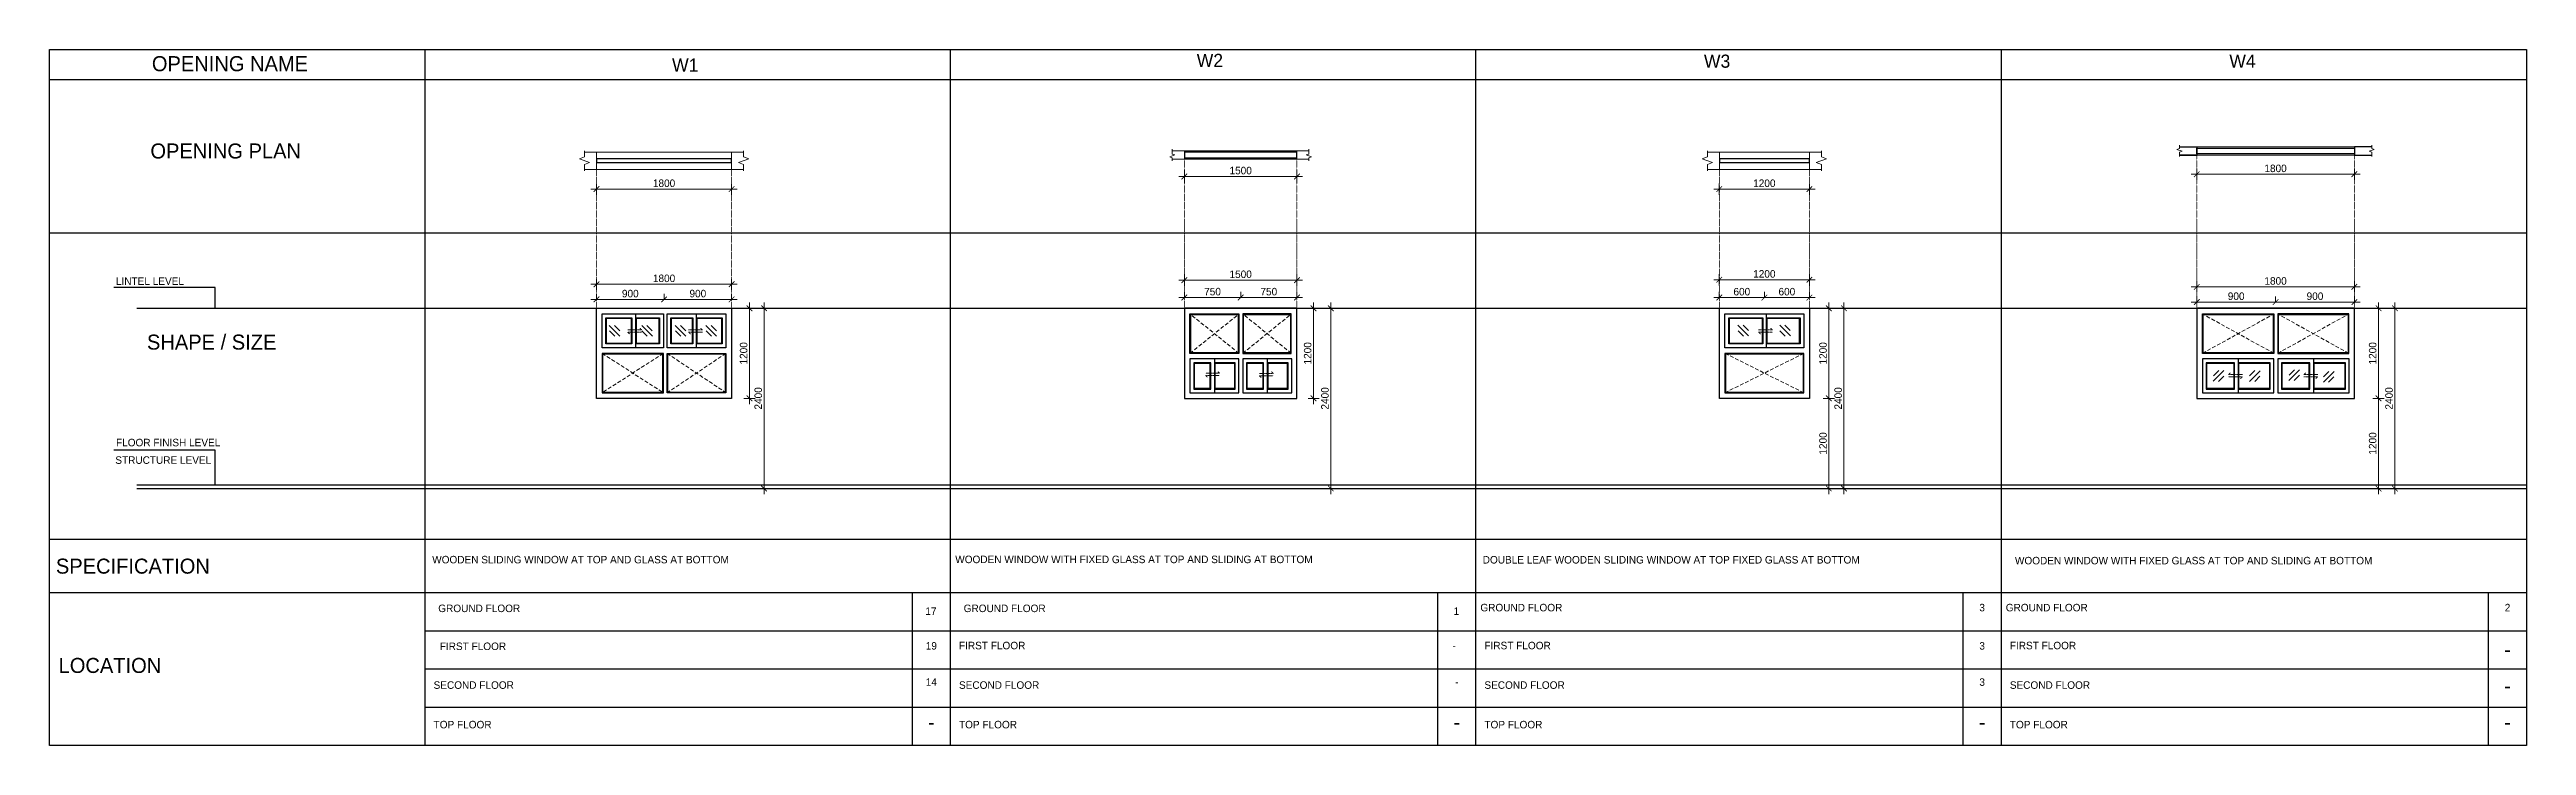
# Model space of a CAD drawing. Header units: inches. Extents: x -3071 to 2014935, y -37057 to 549694.
# Drawn here: x 1445764 to 1478764, y 491784 to 501048 of the extents above; entities that cross this region are included whole.
import ezdxf

# ---------------------------------------------------------------- set-up
doc = ezdxf.new("R2010")
doc.units = ezdxf.units.IN
doc.header["$MEASUREMENT"] = 0
for name, pattern in [('DOT', [0.25, 0, -0.25]), ('HIDDEN2', [0.1875, 0.125, -0.0625]), ('TRAZOS1', [0.15, 0.1, -0.05])]:
    doc.linetypes.add(name, pattern=pattern)
for name, color, linetype, lineweight in [('001-Archi- Break Line', 25, 'Continuous', 13), ('001-Archi- door window elevation', 92, 'Continuous', 25), ('001-Archi- Loose Furniture', 13, 'Continuous', 0), ('001-Archi- Opening', 90, 'Continuous', 25), ('001-Archi-Dimension', 200, 'Continuous', 18), ('001-Archi-Elev 3', 212, 'Continuous', 30), ('001-Archi-Elev 4', 246, 'Continuous', 25), ('001-Archi-hatch', 9, 'Continuous', 0), ('001-Archi-sill', 22, 'Continuous', 15), ('001-Archi-Text', 180, 'Continuous', 18), ('002-Archi- Opening', 90, 'Continuous', 25)]:
    doc.layers.add(name, color=color, linetype=linetype, lineweight=lineweight)
doc.styles.add('Archi 100', font='GOTHIC.TTF', dxfattribs={"height": 200})
doc.styles.add('Archi 50', font='GOTHIC.TTF', dxfattribs={"height": 100})
doc.styles.get("Standard").update_dxf_attribs({"font": 'GOTHIC.TTF'})
doc.dimstyles.new('Archi 100', dxfattribs={"dimtxt": 200, "dimasz": 150, "dimexe": 150, "dimexo": 300, "dimgap": 50, "dimtad": 1, "dimdec": 0, "dimrnd": 5, "dimzin": 0, "dimdsep": 46, "dimtxsty": 'Archi 100', "dimblk": 'ARCHTICK', "dimcen": 0.09, "dimdle": 150, "dimclrd": 256, "dimclre": 256, "dimclrt": 256, "dimadec": 0, "dimazin": 0, "dimtfac": 1, "dimtdec": 0, "dimtix": 1, "dimtofl": 0, "dimtmove": 0, "dimatfit": 3, "dimfxl": 150, "dimfxlon": 1, "dimtolj": 1, "dimtzin": 0, "dimlwd": -1, "dimlwe": -1, "dimarcsym": 0})
doc.dimstyles.new('Archi 50', dxfattribs={"dimscale": 0.5, "dimtxt": 100, "dimasz": 150, "dimexe": 150, "dimexo": 300, "dimgap": 50, "dimtad": 1, "dimdec": 0, "dimzin": 0, "dimdsep": 46, "dimtxsty": 'Archi 50', "dimblk": 'ARCHTICK', "dimcen": 0.09, "dimdle": 150, "dimclrd": 256, "dimclre": 256, "dimclrt": 256, "dimadec": 0, "dimazin": 0, "dimtfac": 1, "dimtdec": 0, "dimtix": 1, "dimtofl": 0, "dimtmove": 0, "dimatfit": 0, "dimfxl": 150, "dimfxlon": 1, "dimtolj": 1, "dimtzin": 0, "dimlwd": -1, "dimlwe": -1, "dimarcsym": 0})

msp = doc.modelspace()

# ---------------------------------------------------------------- texts
at = {"layer": '001-Archi-Text', "attachment_point": 1}
for s, width, insert, char_height, style in [('\\pxqc;OPENING NAME', 2228.7844, (1447052.8, 500960.46), 200, 'Archi 100'), ('\\pxqc;W2', 795.4141, (1460825.28, 500991.33), 175, 'Archi 100'), ('\\pxqc;W3', 795.4141, (1467582.79, 500981.41), 175, 'Archi 100'), ('\\pxqc;W4', 795.4141, (1474582.79, 500981.41), 175, 'Archi 100'), ('\\pxqc;W1', 795.4141, (1453835.47, 500929.45), 175, 'Archi 100'), ('OPENING PLAN', 4127.1334, (1447107.58, 499798.02), 200, 'Archi 100'), ('LINTEL LEVEL', 3098.08, (1446648.02, 498014.73), 100, 'Archi 50'), ('\\pxqc;SHAPE / SIZE', 1657.1414, (1447095.11, 497253.39), 200, 'Archi 100'), ('FLOOR FINISH LEVEL', 3098.08, (1446649.25, 495866.24), 100, 'Archi 50'), ('STRUCTURE LEVEL', 2326.8031, (1446639.98, 495632.76), 100, 'Archi 50'), ('SPECIFICATION', 2040.8582, (1445848.32, 494270.64), 200, 'Archi 100'), ('WOODEN SLIDING WINDOW AT TOP AND GLASS AT BOTTOM ', 6910.6977, (1450861.82, 494307.41), 100, 'Archi 100'), ('\\pxql,t12;WOODEN WINDOW WITH FIXED GLASS AT TOP AND SLIDING AT BOTTOM', 6910.6977, (1457830.31, 494310.4), 100, 'Archi 100'), ('\\pxql,t12;DOUBLE LEAF WOODEN SLIDING WINDOW AT TOP FIXED GLASS AT BOTTOM ', 6910.6977, (1464857.9, 494305.45), 100, 'Archi 100'), ('\\pxql,t12;WOODEN WINDOW WITH FIXED GLASS AT TOP AND SLIDING AT BOTTOM', 6910.6977, (1471948.79, 494294.16), 100, 'Archi 100'), ('GROUND FLOOR', 2902.3558, (1450942.47, 493658.59), 100, 'Archi 100'), ('\\pxqc;17', 388.6958, (1457312.47, 493620.9), 100, 'Archi 100'), ('GROUND FLOOR', 2902.3558, (1457942.47, 493658.59), 100, 'Archi 100'), ('\\pxqc;1', 388.6958, (1464312.47, 493620.9), 100, 'Archi 100'), ('GROUND FLOOR', 2902.3558, (1464826.43, 493668.61), 100, 'Archi 100'), ('\\pxqc;3', 388.6958, (1471317.23, 493668.61), 100, 'Archi 100'), ('GROUND FLOOR', 2902.3558, (1471826.43, 493668.61), 100, 'Archi 100'), ('\\pxqc;2', 388.6958, (1478317.23, 493668.61), 100, 'Archi 100'), ('FIRST FLOOR', 1652.6819, (1450962.69, 493153.49), 100, 'Archi 100'), ('\\pxqc;19', 388.6958, (1457317.23, 493159.41), 100, 'Archi 100'), ('FIRST FLOOR', 1652.6819, (1457880.4, 493163.52), 100, 'Archi 100'), ('-', 388.6958, (1464454.32, 493159.41), 100, 'Archi 100'), ('FIRST FLOOR', 1652.6819, (1464880.4, 493163.52), 100, 'Archi 100'), ('\\pxqc;3', 388.6958, (1471317.23, 493159.41), 100, 'Archi 100'), ('FIRST FLOOR', 1652.6819, (1471880.4, 493163.52), 100, 'Archi 100'), ('\\pxqc;-', 388.6958, (1478317.23, 493159.41), 200, 'Archi 100'), ('LOCATION', 2040.8582, (1445884.58, 492948.45), 200, 'Archi 100'), ('SECOND FLOOR', 1652.6819, (1450880.4, 492637.2), 100, 'Archi 100'), ('\\pxqc;14', 388.6958, (1457317.23, 492677.23), 100, 'Archi 100'), ('SECOND FLOOR', 1652.6819, (1457880.4, 492637.2), 100, 'Archi 100'), ('\\pxqc;-', 388.6958, (1464317.23, 492677.23), 100, 'Archi 100'), ('SECOND FLOOR', 1652.6819, (1464880.4, 492637.2), 100, 'Archi 100'), ('\\pxqc;3', 388.6958, (1471317.23, 492677.23), 100, 'Archi 100'), ('SECOND FLOOR', 1652.6819, (1471880.4, 492637.2), 100, 'Archi 100'), ('\\pxqc;-', 388.6958, (1478317.23, 492677.23), 200, 'Archi 100'), ('TOP FLOOR', 1652.6819, (1450880.4, 492110.89), 100, 'Archi 100'), ('\\pxqc;-', 388.6958, (1457317.23, 492195.05), 200, 'Archi 100'), ('TOP FLOOR', 1652.6819, (1457880.4, 492110.89), 100, 'Archi 100'), ('\\pxqc;-', 388.6958, (1464317.23, 492195.05), 200, 'Archi 100'), ('TOP FLOOR', 1652.6819, (1464880.4, 492110.89), 100, 'Archi 100'), ('\\pxqc;-', 388.6958, (1471317.23, 492195.05), 200, 'Archi 100'), ('TOP FLOOR', 1652.6819, (1471880.4, 492110.89), 100, 'Archi 100'), ('\\pxqc;-', 388.6958, (1478317.23, 492195.05), 200, 'Archi 100')]:
    msp.add_mtext_dynamic_manual_height_columns(s, width=width, gutter_width=12.5, heights=[0], dxfattribs=dict(at, insert=insert, char_height=char_height, style=style))

# ---------------------------------------------------------------- blocks, each defined once
blk = doc.blocks.new('_ArchTick')
at = {"color": 0, "linetype": 'ByBlock', "const_width": 0.15}
blk.add_lwpolyline([(-0.5, -0.5), (0.5, 0.5)], dxfattribs=at)
blk = doc.blocks.new('*D1593')
at = {"layer": '001-Archi-Dimension', "transparency": 16777216}
for p, q in [((1452976, 499191), (1454926, 499191)), ((1453051, 499266), (1453051, 499116)), ((1454851, 499266), (1454851, 499116))]:
    blk.add_line(p, q, dxfattribs=at)
at = {"layer": 'Defpoints', "color": 0, "transparency": 16777216}
for p in [(1453051, 499453), (1454851, 499453), (1454851, 499191)]:
    blk.add_point(p, dxfattribs=at)
at = {"layer": '001-Archi-Dimension', "transparency": 16777216, "xscale": 75, "yscale": 75, "zscale": 75, "rotation": 180}
blk.add_blockref('_ArchTick', (1453051, 499191), dxfattribs=at)
at = {"layer": '001-Archi-Dimension', "transparency": 16777216, "xscale": 75, "yscale": 75, "zscale": 75}
blk.add_blockref('_ArchTick', (1454851, 499191), dxfattribs=at)
at = {"layer": '001-Archi-Dimension', "transparency": 16777216, "insert": (1453951, 499268), "char_height": 100, "attachment_point": 5, "style": 'Archi 50'}
blk.add_mtext('\\A1;1800', dxfattribs=at)
blk = doc.blocks.new('*D1594')
at = {"layer": '001-Archi-Dimension', "transparency": 16777216}
for p, q in [((1455089, 497679), (1455089, 496329)), ((1455014, 497604), (1455164, 497604)), ((1455014, 496404), (1455164, 496404))]:
    blk.add_line(p, q, dxfattribs=at)
at = {"layer": 'Defpoints', "color": 0, "transparency": 16777216}
for p in [(1454851, 497604), (1454851, 496404), (1455089, 496404)]:
    blk.add_point(p, dxfattribs=at)
at = {"layer": '001-Archi-Dimension', "transparency": 16777216, "xscale": 75, "yscale": 75, "zscale": 75}
for p, rotation in [((1455089, 497604), 90), ((1455089, 496404), 270)]:
    blk.add_blockref('_ArchTick', p, dxfattribs=dict(at, rotation=rotation))
at = {"layer": '001-Archi-Dimension', "transparency": 16777216, "insert": (1455011, 497004), "char_height": 100, "attachment_point": 5, "rotation": 90, "style": 'Archi 50'}
blk.add_mtext('\\A1;1200', dxfattribs=at)
blk = doc.blocks.new('*D1554')
at = {"layer": '001-Archi-Dimension', "transparency": 16777216}
for p, q in [((1455283, 497679), (1455283, 495129)), ((1455208, 497604), (1455358, 497604)), ((1455208, 495204), (1455358, 495204))]:
    blk.add_line(p, q, dxfattribs=at)
at = {"layer": 'Defpoints', "color": 0, "transparency": 16777216}
for p in [(1454851, 497604), (1454851, 495204), (1455283, 495204)]:
    blk.add_point(p, dxfattribs=at)
at = {"layer": '001-Archi-Dimension', "transparency": 16777216, "xscale": 75, "yscale": 75, "zscale": 75}
for p, rotation in [((1455283, 497604), 90), ((1455283, 495204), 270)]:
    blk.add_blockref('_ArchTick', p, dxfattribs=dict(at, rotation=rotation))
at = {"layer": '001-Archi-Dimension', "transparency": 16777216, "insert": (1455206, 496404), "char_height": 100, "attachment_point": 5, "rotation": 90, "style": 'Archi 50'}
blk.add_mtext('\\A1;2400', dxfattribs=at)
blk = doc.blocks.new('*D1595')
at = {"layer": '001-Archi-Dimension', "transparency": 16777216}
for p, q in [((1452976, 497722), (1454026, 497722)), ((1453051, 497722), (1453051, 497797)), ((1453951, 497722), (1453951, 497797))]:
    blk.add_line(p, q, dxfattribs=at)
at = {"layer": 'Defpoints', "color": 0, "transparency": 16777216}
for p in [(1453951, 497722), (1453051, 497604), (1453951, 497604)]:
    blk.add_point(p, dxfattribs=at)
at = {"layer": '001-Archi-Dimension', "transparency": 16777216, "xscale": 75, "yscale": 75, "zscale": 75, "rotation": 180}
blk.add_blockref('_ArchTick', (1453051, 497722), dxfattribs=at)
at = {"layer": '001-Archi-Dimension', "transparency": 16777216, "xscale": 75, "yscale": 75, "zscale": 75}
blk.add_blockref('_ArchTick', (1453951, 497722), dxfattribs=at)
at = {"layer": '001-Archi-Dimension', "transparency": 16777216, "insert": (1453501, 497799), "char_height": 100, "attachment_point": 5, "style": 'Archi 50'}
blk.add_mtext('\\A1;900', dxfattribs=at)
blk = doc.blocks.new('*D1596')
at = {"layer": '001-Archi-Dimension', "transparency": 16777216}
for p, q in [((1453876, 497722), (1454926, 497722)), ((1453951, 497722), (1453951, 497797)), ((1454851, 497722), (1454851, 497797))]:
    blk.add_line(p, q, dxfattribs=at)
at = {"layer": 'Defpoints', "color": 0, "transparency": 16777216}
for p in [(1454851, 497722), (1453951, 497604), (1454851, 497604)]:
    blk.add_point(p, dxfattribs=at)
at = {"layer": '001-Archi-Dimension', "transparency": 16777216, "xscale": 75, "yscale": 75, "zscale": 75, "rotation": 180}
blk.add_blockref('_ArchTick', (1453951, 497722), dxfattribs=at)
at = {"layer": '001-Archi-Dimension', "transparency": 16777216, "xscale": 75, "yscale": 75, "zscale": 75}
blk.add_blockref('_ArchTick', (1454851, 497722), dxfattribs=at)
at = {"layer": '001-Archi-Dimension', "transparency": 16777216, "insert": (1454401, 497799), "char_height": 100, "attachment_point": 5, "style": 'Archi 50'}
blk.add_mtext('\\A1;900', dxfattribs=at)
blk = doc.blocks.new('*D1555')
at = {"layer": '001-Archi-Dimension', "transparency": 16777216}
for p, q in [((1453051, 497849), (1453051, 497999)), ((1454851, 497849), (1454851, 497999)), ((1452976, 497924), (1454926, 497924))]:
    blk.add_line(p, q, dxfattribs=at)
at = {"layer": 'Defpoints', "color": 0, "transparency": 16777216}
for p in [(1454851, 497924), (1453051, 497604), (1454851, 497604)]:
    blk.add_point(p, dxfattribs=at)
at = {"layer": '001-Archi-Dimension', "transparency": 16777216, "xscale": 75, "yscale": 75, "zscale": 75, "rotation": 180}
blk.add_blockref('_ArchTick', (1453051, 497924), dxfattribs=at)
at = {"layer": '001-Archi-Dimension', "transparency": 16777216, "xscale": 75, "yscale": 75, "zscale": 75}
blk.add_blockref('_ArchTick', (1454851, 497924), dxfattribs=at)
at = {"layer": '001-Archi-Dimension', "transparency": 16777216, "insert": (1453951, 498002), "char_height": 100, "attachment_point": 5, "style": 'Archi 50'}
blk.add_mtext('\\A1;1800', dxfattribs=at)
blk = doc.blocks.new('*D1597')
at = {"layer": '001-Archi-Dimension', "transparency": 16777216}
for p, q in [((1467935, 499191), (1469285, 499191)), ((1468010, 499266), (1468010, 499116)), ((1469210, 499266), (1469210, 499116))]:
    blk.add_line(p, q, dxfattribs=at)
at = {"layer": 'Defpoints', "color": 0, "transparency": 16777216}
for p in [(1468010, 499453), (1469210, 499453), (1469210, 499191)]:
    blk.add_point(p, dxfattribs=at)
at = {"layer": '001-Archi-Dimension', "transparency": 16777216, "xscale": 75, "yscale": 75, "zscale": 75, "rotation": 180}
blk.add_blockref('_ArchTick', (1468010, 499191), dxfattribs=at)
at = {"layer": '001-Archi-Dimension', "transparency": 16777216, "xscale": 75, "yscale": 75, "zscale": 75}
blk.add_blockref('_ArchTick', (1469210, 499191), dxfattribs=at)
at = {"layer": '001-Archi-Dimension', "transparency": 16777216, "insert": (1468610, 499268), "char_height": 100, "attachment_point": 5, "style": 'Archi 50'}
blk.add_mtext('\\A1;1200', dxfattribs=at)
blk = doc.blocks.new('*D1556')
at = {"layer": '001-Archi-Dimension', "transparency": 16777216}
for p, q in [((1469469, 496479), (1469469, 495129)), ((1469469, 496404), (1469544, 496404)), ((1469469, 495204), (1469544, 495204))]:
    blk.add_line(p, q, dxfattribs=at)
at = {"layer": 'Defpoints', "color": 0, "transparency": 16777216}
for p in [(1469469, 496404), (1469432, 495204), (1469469, 495204)]:
    blk.add_point(p, dxfattribs=at)
at = {"layer": '001-Archi-Dimension', "transparency": 16777216, "xscale": 75, "yscale": 75, "zscale": 75}
for p, rotation in [((1469469, 496404), 90), ((1469469, 495204), 270)]:
    blk.add_blockref('_ArchTick', p, dxfattribs=dict(at, rotation=rotation))
at = {"layer": '001-Archi-Dimension', "transparency": 16777216, "insert": (1469392, 495804), "char_height": 100, "attachment_point": 5, "rotation": 90, "style": 'Archi 50'}
blk.add_mtext('\\A1;1200', dxfattribs=at)
blk = doc.blocks.new('*D1598')
at = {"layer": '001-Archi-Dimension', "transparency": 16777216}
for p, q in [((1469469, 496329), (1469469, 497679)), ((1469394, 497604), (1469544, 497604)), ((1469394, 496404), (1469544, 496404))]:
    blk.add_line(p, q, dxfattribs=at)
at = {"layer": 'Defpoints', "color": 0, "transparency": 16777216}
for p in [(1469210, 497604), (1469469, 497604), (1469210, 496404)]:
    blk.add_point(p, dxfattribs=at)
at = {"layer": '001-Archi-Dimension', "transparency": 16777216, "xscale": 75, "yscale": 75, "zscale": 75}
for p, rotation in [((1469469, 497604), 90), ((1469469, 496404), 270)]:
    blk.add_blockref('_ArchTick', p, dxfattribs=dict(at, rotation=rotation))
at = {"layer": '001-Archi-Dimension', "transparency": 16777216, "insert": (1469392, 497004), "char_height": 100, "attachment_point": 5, "rotation": 90, "style": 'Archi 50'}
blk.add_mtext('\\A1;1200', dxfattribs=at)
blk = doc.blocks.new('*D1599')
at = {"layer": '001-Archi-Dimension', "transparency": 16777216}
for p, q in [((1467935, 497746), (1468685, 497746)), ((1468010, 497746), (1468010, 497821)), ((1468610, 497746), (1468610, 497821))]:
    blk.add_line(p, q, dxfattribs=at)
at = {"layer": 'Defpoints', "color": 0, "transparency": 16777216}
for p in [(1468610, 497746), (1468010, 497604), (1468610, 497604)]:
    blk.add_point(p, dxfattribs=at)
at = {"layer": '001-Archi-Dimension', "transparency": 16777216, "xscale": 75, "yscale": 75, "zscale": 75, "rotation": 180}
blk.add_blockref('_ArchTick', (1468010, 497746), dxfattribs=at)
at = {"layer": '001-Archi-Dimension', "transparency": 16777216, "xscale": 75, "yscale": 75, "zscale": 75}
blk.add_blockref('_ArchTick', (1468610, 497746), dxfattribs=at)
at = {"layer": '001-Archi-Dimension', "transparency": 16777216, "insert": (1468310, 497824), "char_height": 100, "attachment_point": 5, "style": 'Archi 50'}
blk.add_mtext('\\A1;600', dxfattribs=at)
blk = doc.blocks.new('*D1600')
at = {"layer": '001-Archi-Dimension', "transparency": 16777216}
for p, q in [((1468535, 497746), (1469285, 497746)), ((1468610, 497746), (1468610, 497821)), ((1469210, 497746), (1469210, 497821))]:
    blk.add_line(p, q, dxfattribs=at)
at = {"layer": 'Defpoints', "color": 0, "transparency": 16777216}
for p in [(1469210, 497746), (1468610, 497604), (1469210, 497604)]:
    blk.add_point(p, dxfattribs=at)
at = {"layer": '001-Archi-Dimension', "transparency": 16777216, "xscale": 75, "yscale": 75, "zscale": 75, "rotation": 180}
blk.add_blockref('_ArchTick', (1468610, 497746), dxfattribs=at)
at = {"layer": '001-Archi-Dimension', "transparency": 16777216, "xscale": 75, "yscale": 75, "zscale": 75}
blk.add_blockref('_ArchTick', (1469210, 497746), dxfattribs=at)
at = {"layer": '001-Archi-Dimension', "transparency": 16777216, "insert": (1468910, 497824), "char_height": 100, "attachment_point": 5, "style": 'Archi 50'}
blk.add_mtext('\\A1;600', dxfattribs=at)
blk = doc.blocks.new('*D1557')
at = {"layer": '001-Archi-Dimension', "transparency": 16777216}
for p, q in [((1467935, 497984), (1469285, 497984)), ((1468010, 497909), (1468010, 498059)), ((1469210, 497909), (1469210, 498059))]:
    blk.add_line(p, q, dxfattribs=at)
at = {"layer": 'Defpoints', "color": 0, "transparency": 16777216}
for p in [(1469210, 497984), (1468010, 497604), (1469210, 497604)]:
    blk.add_point(p, dxfattribs=at)
at = {"layer": '001-Archi-Dimension', "transparency": 16777216, "xscale": 75, "yscale": 75, "zscale": 75, "rotation": 180}
blk.add_blockref('_ArchTick', (1468010, 497984), dxfattribs=at)
at = {"layer": '001-Archi-Dimension', "transparency": 16777216, "xscale": 75, "yscale": 75, "zscale": 75}
blk.add_blockref('_ArchTick', (1469210, 497984), dxfattribs=at)
at = {"layer": '001-Archi-Dimension', "transparency": 16777216, "insert": (1468610, 498061), "char_height": 100, "attachment_point": 5, "style": 'Archi 50'}
blk.add_mtext('\\A1;1200', dxfattribs=at)
blk = doc.blocks.new('*D1558')
at = {"layer": '001-Archi-Dimension', "transparency": 16777216}
for p, q in [((1469671, 497679), (1469671, 495129)), ((1469596, 497604), (1469746, 497604)), ((1469596, 495204), (1469746, 495204))]:
    blk.add_line(p, q, dxfattribs=at)
at = {"layer": 'Defpoints', "color": 0, "transparency": 16777216}
for p in [(1469210, 497604), (1469210, 495204), (1469671, 495204)]:
    blk.add_point(p, dxfattribs=at)
at = {"layer": '001-Archi-Dimension', "transparency": 16777216, "xscale": 75, "yscale": 75, "zscale": 75}
for p, rotation in [((1469671, 497604), 90), ((1469671, 495204), 270)]:
    blk.add_blockref('_ArchTick', p, dxfattribs=dict(at, rotation=rotation))
at = {"layer": '001-Archi-Dimension', "transparency": 16777216, "insert": (1469594, 496404), "char_height": 100, "attachment_point": 5, "rotation": 90, "style": 'Archi 50'}
blk.add_mtext('\\A1;2400', dxfattribs=at)
blk = doc.blocks.new('*D1559')
at = {"layer": '001-Archi-Dimension', "transparency": 16777216}
for p, q in [((1460808, 499359), (1462458, 499359)), ((1460883, 499434), (1460883, 499284)), ((1462383, 499434), (1462383, 499284))]:
    blk.add_line(p, q, dxfattribs=at)
at = {"layer": 'Defpoints', "color": 0, "transparency": 16777216}
for p in [(1460883, 499591), (1462383, 499591), (1462383, 499359)]:
    blk.add_point(p, dxfattribs=at)
at = {"layer": '001-Archi-Dimension', "transparency": 16777216, "xscale": 75, "yscale": 75, "zscale": 75, "rotation": 180}
blk.add_blockref('_ArchTick', (1460883, 499359), dxfattribs=at)
at = {"layer": '001-Archi-Dimension', "transparency": 16777216, "xscale": 75, "yscale": 75, "zscale": 75}
blk.add_blockref('_ArchTick', (1462383, 499359), dxfattribs=at)
at = {"layer": '001-Archi-Dimension', "transparency": 16777216, "insert": (1461633, 499437), "char_height": 100, "attachment_point": 5, "style": 'Archi 50'}
blk.add_mtext('\\A1;1500', dxfattribs=at)
blk = doc.blocks.new('*D1601')
at = {"layer": '001-Archi-Dimension', "transparency": 16777216}
for p, q in [((1462603, 497679), (1462603, 496329)), ((1462533, 497604), (1462678, 497604)), ((1462533, 496404), (1462678, 496404))]:
    blk.add_line(p, q, dxfattribs=at)
at = {"layer": 'Defpoints', "color": 0, "transparency": 16777216}
for p in [(1462383, 497604), (1462383, 496404), (1462603, 496404)]:
    blk.add_point(p, dxfattribs=at)
at = {"layer": '001-Archi-Dimension', "transparency": 16777216, "xscale": 75, "yscale": 75, "zscale": 75}
for p, rotation in [((1462603, 497604), 90), ((1462603, 496404), 270)]:
    blk.add_blockref('_ArchTick', p, dxfattribs=dict(at, rotation=rotation))
at = {"layer": '001-Archi-Dimension', "transparency": 16777216, "insert": (1462526, 497004), "char_height": 100, "attachment_point": 5, "rotation": 90, "style": 'Archi 50'}
blk.add_mtext('\\A1;1200', dxfattribs=at)
blk = doc.blocks.new('*D1560')
at = {"layer": '001-Archi-Dimension', "transparency": 16777216}
for p, q in [((1462834, 497679), (1462834, 495129)), ((1462759, 497604), (1462909, 497604)), ((1462759, 495204), (1462909, 495204))]:
    blk.add_line(p, q, dxfattribs=at)
at = {"layer": 'Defpoints', "color": 0, "transparency": 16777216}
for p in [(1462383, 497604), (1462383, 495204), (1462834, 495204)]:
    blk.add_point(p, dxfattribs=at)
at = {"layer": '001-Archi-Dimension', "transparency": 16777216, "xscale": 75, "yscale": 75, "zscale": 75}
for p, rotation in [((1462834, 497604), 90), ((1462834, 495204), 270)]:
    blk.add_blockref('_ArchTick', p, dxfattribs=dict(at, rotation=rotation))
at = {"layer": '001-Archi-Dimension', "transparency": 16777216, "insert": (1462756, 496404), "char_height": 100, "attachment_point": 5, "rotation": 90, "style": 'Archi 50'}
blk.add_mtext('\\A1;2400', dxfattribs=at)
blk = doc.blocks.new('*D1602')
at = {"layer": '001-Archi-Dimension', "transparency": 16777216}
for p, q in [((1460808, 497747), (1461708, 497747)), ((1460883, 497747), (1460883, 497822)), ((1461633, 497747), (1461633, 497822))]:
    blk.add_line(p, q, dxfattribs=at)
at = {"layer": 'Defpoints', "color": 0, "transparency": 16777216}
for p in [(1461633, 497747), (1460883, 497604), (1461633, 497604)]:
    blk.add_point(p, dxfattribs=at)
at = {"layer": '001-Archi-Dimension', "transparency": 16777216, "xscale": 75, "yscale": 75, "zscale": 75, "rotation": 180}
blk.add_blockref('_ArchTick', (1460883, 497747), dxfattribs=at)
at = {"layer": '001-Archi-Dimension', "transparency": 16777216, "xscale": 75, "yscale": 75, "zscale": 75}
blk.add_blockref('_ArchTick', (1461633, 497747), dxfattribs=at)
at = {"layer": '001-Archi-Dimension', "transparency": 16777216, "insert": (1461258, 497825), "char_height": 100, "attachment_point": 5, "style": 'Archi 50'}
blk.add_mtext('\\A1;750', dxfattribs=at)
blk = doc.blocks.new('*D1603')
at = {"layer": '001-Archi-Dimension', "transparency": 16777216}
for p, q in [((1461558, 497747), (1462458, 497747)), ((1461633, 497747), (1461633, 497822)), ((1462383, 497747), (1462383, 497822))]:
    blk.add_line(p, q, dxfattribs=at)
at = {"layer": 'Defpoints', "color": 0, "transparency": 16777216}
for p in [(1462383, 497747), (1461633, 497604), (1462383, 497604)]:
    blk.add_point(p, dxfattribs=at)
at = {"layer": '001-Archi-Dimension', "transparency": 16777216, "xscale": 75, "yscale": 75, "zscale": 75, "rotation": 180}
blk.add_blockref('_ArchTick', (1461633, 497747), dxfattribs=at)
at = {"layer": '001-Archi-Dimension', "transparency": 16777216, "xscale": 75, "yscale": 75, "zscale": 75}
blk.add_blockref('_ArchTick', (1462383, 497747), dxfattribs=at)
at = {"layer": '001-Archi-Dimension', "transparency": 16777216, "insert": (1462008, 497825), "char_height": 100, "attachment_point": 5, "style": 'Archi 50'}
blk.add_mtext('\\A1;750', dxfattribs=at)
blk = doc.blocks.new('*D1604')
at = {"layer": '001-Archi-Dimension', "transparency": 16777216}
for p, q in [((1462458, 497978), (1460808, 497978)), ((1460883, 497903), (1460883, 498053)), ((1462383, 497903), (1462383, 498053))]:
    blk.add_line(p, q, dxfattribs=at)
at = {"layer": 'Defpoints', "color": 0, "transparency": 16777216}
for p in [(1460883, 497978), (1460883, 497604), (1462383, 497604)]:
    blk.add_point(p, dxfattribs=at)
at = {"layer": '001-Archi-Dimension', "transparency": 16777216, "xscale": 75, "yscale": 75, "zscale": 75}
for p, rotation in [((1460883, 497978), 180.0000000000045), ((1462383, 497978), 4.476419235288631e-12)]:
    blk.add_blockref('_ArchTick', p, dxfattribs=dict(at, rotation=rotation))
at = {"layer": '001-Archi-Dimension', "transparency": 16777216, "insert": (1461633, 498056), "char_height": 100, "attachment_point": 5, "style": 'Archi 50'}
blk.add_mtext('\\A1;1500', dxfattribs=at)
blk = doc.blocks.new('*D1639')
at = {"layer": '001-Archi-Dimension', "transparency": 16777216}
for p, q in [((1474296, 499389), (1476546, 499389)), ((1474371, 499464), (1474371, 499314)), ((1476471, 499464), (1476471, 499314))]:
    blk.add_line(p, q, dxfattribs=at)
at = {"layer": 'Defpoints', "color": 0, "transparency": 16777216}
for p in [(1474371, 499643), (1476471, 499643), (1476471, 499389)]:
    blk.add_point(p, dxfattribs=at)
at = {"layer": '001-Archi-Dimension', "transparency": 16777216, "xscale": 75, "yscale": 75, "zscale": 75, "rotation": 180}
blk.add_blockref('_ArchTick', (1474371, 499389), dxfattribs=at)
at = {"layer": '001-Archi-Dimension', "transparency": 16777216, "xscale": 75, "yscale": 75, "zscale": 75}
blk.add_blockref('_ArchTick', (1476471, 499389), dxfattribs=at)
at = {"layer": '001-Archi-Dimension', "transparency": 16777216, "insert": (1475421, 499466), "char_height": 100, "attachment_point": 5, "style": 'Archi 50'}
blk.add_mtext('\\A1;1800', dxfattribs=at)
blk = doc.blocks.new('*D1640')
at = {"layer": '001-Archi-Dimension', "transparency": 16777216}
for p, q in [((1476793, 497679), (1476793, 496329)), ((1476718, 497604), (1476868, 497604)), ((1476718, 496404), (1476868, 496404))]:
    blk.add_line(p, q, dxfattribs=at)
at = {"layer": 'Defpoints', "color": 0, "transparency": 16777216}
for p in [(1476471, 497604), (1476471, 496404), (1476793, 496404)]:
    blk.add_point(p, dxfattribs=at)
at = {"layer": '001-Archi-Dimension', "transparency": 16777216, "xscale": 75, "yscale": 75, "zscale": 75}
for p, rotation in [((1476793, 497604), 90), ((1476793, 496404), 270)]:
    blk.add_blockref('_ArchTick', p, dxfattribs=dict(at, rotation=rotation))
at = {"layer": '001-Archi-Dimension', "transparency": 16777216, "insert": (1476715, 497004), "char_height": 100, "attachment_point": 5, "rotation": 90, "style": 'Archi 50'}
blk.add_mtext('\\A1;1200', dxfattribs=at)
blk = doc.blocks.new('*D1641')
at = {"layer": '001-Archi-Dimension', "transparency": 16777216}
for p, q in [((1476718, 496404), (1476868, 496404)), ((1476793, 496479), (1476793, 495129)), ((1476793, 495204), (1476868, 495204))]:
    blk.add_line(p, q, dxfattribs=at)
at = {"layer": 'Defpoints', "color": 0, "transparency": 16777216}
for p in [(1476471, 496404), (1476793, 495204), (1476793, 495204)]:
    blk.add_point(p, dxfattribs=at)
at = {"layer": '001-Archi-Dimension', "transparency": 16777216, "xscale": 75, "yscale": 75, "zscale": 75}
for p, rotation in [((1476793, 496404), 90), ((1476793, 495204), 270)]:
    blk.add_blockref('_ArchTick', p, dxfattribs=dict(at, rotation=rotation))
at = {"layer": '001-Archi-Dimension', "transparency": 16777216, "insert": (1476715, 495804), "char_height": 100, "attachment_point": 5, "rotation": 90, "style": 'Archi 50'}
blk.add_mtext('\\A1;1200', dxfattribs=at)
blk = doc.blocks.new('*D1642')
at = {"layer": '001-Archi-Dimension', "transparency": 16777216}
for p, q in [((1477011, 497679), (1477011, 495129)), ((1476936, 497604), (1477086, 497604)), ((1476936, 495204), (1477086, 495204))]:
    blk.add_line(p, q, dxfattribs=at)
at = {"layer": 'Defpoints', "color": 0, "transparency": 16777216}
for p in [(1476471, 497604), (1476471, 495204), (1477011, 495204)]:
    blk.add_point(p, dxfattribs=at)
at = {"layer": '001-Archi-Dimension', "transparency": 16777216, "xscale": 75, "yscale": 75, "zscale": 75}
for p, rotation in [((1477011, 497604), 90), ((1477011, 495204), 270)]:
    blk.add_blockref('_ArchTick', p, dxfattribs=dict(at, rotation=rotation))
at = {"layer": '001-Archi-Dimension', "transparency": 16777216, "insert": (1476933, 496404), "char_height": 100, "attachment_point": 5, "rotation": 90, "style": 'Archi 50'}
blk.add_mtext('\\A1;2400', dxfattribs=at)
blk = doc.blocks.new('*D1592')
at = {"layer": '001-Archi-Dimension', "transparency": 16777216}
for p, q in [((1474296, 497889), (1476546, 497889)), ((1474371, 497814), (1474371, 497964)), ((1476471, 497814), (1476471, 497964))]:
    blk.add_line(p, q, dxfattribs=at)
at = {"layer": 'Defpoints', "color": 0, "transparency": 16777216}
for p in [(1476471, 497889), (1474371, 497604), (1476471, 497604)]:
    blk.add_point(p, dxfattribs=at)
at = {"layer": '001-Archi-Dimension', "transparency": 16777216, "xscale": 75, "yscale": 75, "zscale": 75, "rotation": 180}
blk.add_blockref('_ArchTick', (1474371, 497889), dxfattribs=at)
at = {"layer": '001-Archi-Dimension', "transparency": 16777216, "xscale": 75, "yscale": 75, "zscale": 75}
blk.add_blockref('_ArchTick', (1476471, 497889), dxfattribs=at)
at = {"layer": '001-Archi-Dimension', "transparency": 16777216, "insert": (1475421, 497967), "char_height": 100, "attachment_point": 5, "style": 'Archi 50'}
blk.add_mtext('\\A1;1800', dxfattribs=at)
blk = doc.blocks.new('*D1643')
at = {"layer": '001-Archi-Dimension', "transparency": 16777216}
for p, q in [((1474296, 497687), (1475496, 497687)), ((1474371, 497687), (1474371, 497762)), ((1475421, 497687), (1475421, 497762))]:
    blk.add_line(p, q, dxfattribs=at)
at = {"layer": 'Defpoints', "color": 0, "transparency": 16777216}
for p in [(1475421, 497687), (1474371, 497604), (1475421, 497604)]:
    blk.add_point(p, dxfattribs=at)
at = {"layer": '001-Archi-Dimension', "transparency": 16777216, "xscale": 75, "yscale": 75, "zscale": 75, "rotation": 180}
blk.add_blockref('_ArchTick', (1474371, 497687), dxfattribs=at)
at = {"layer": '001-Archi-Dimension', "transparency": 16777216, "xscale": 75, "yscale": 75, "zscale": 75}
blk.add_blockref('_ArchTick', (1475421, 497687), dxfattribs=at)
at = {"layer": '001-Archi-Dimension', "transparency": 16777216, "insert": (1474896, 497764), "char_height": 100, "attachment_point": 5, "style": 'Archi 50'}
blk.add_mtext('\\A1;900', dxfattribs=at)
blk = doc.blocks.new('*D1644')
at = {"layer": '001-Archi-Dimension', "transparency": 16777216}
for p, q in [((1475346, 497687), (1476546, 497687)), ((1475421, 497687), (1475421, 497762)), ((1476471, 497687), (1476471, 497762))]:
    blk.add_line(p, q, dxfattribs=at)
at = {"layer": 'Defpoints', "color": 0, "transparency": 16777216}
for p in [(1476471, 497687), (1475421, 497604), (1476471, 497604)]:
    blk.add_point(p, dxfattribs=at)
at = {"layer": '001-Archi-Dimension', "transparency": 16777216, "xscale": 75, "yscale": 75, "zscale": 75, "rotation": 180}
blk.add_blockref('_ArchTick', (1475421, 497687), dxfattribs=at)
at = {"layer": '001-Archi-Dimension', "transparency": 16777216, "xscale": 75, "yscale": 75, "zscale": 75}
blk.add_blockref('_ArchTick', (1476471, 497687), dxfattribs=at)
at = {"layer": '001-Archi-Dimension', "transparency": 16777216, "insert": (1475946, 497764), "char_height": 100, "attachment_point": 5, "style": 'Archi 50'}
blk.add_mtext('\\A1;900', dxfattribs=at)
blk = doc.blocks.new('FF-2600_P')
for p, q in [((-225, -225), (-225, -225)), ((175, -275), (-175, -275)), ((225, -225), (225, -225))]:
    blk.add_line(p, q)
for points in [[(-210, -225), (-240, -225, -0.414214), (-250, -215), (-250, 115, -0.414214), (-240, 125), (-210, 125, -0.414214), (-200, 115), (-200, -215, -0.414214)], [(210, -225), (240, -225, 0.414214), (250, -215), (250, 115, 0.414214), (240, 125), (210, 125, 0.414214), (200, 115), (200, -215, 0.414214)]]:
    blk.add_lwpolyline(points, format="xyb", close=True)
for centre, radius, start, end in [((-209, 180), 38.6, 114.478, 283.475), ((0, -173), 448, 59.8675, 120.1325), ((0, -173), 373, 52.9233, 127.0767), ((209, 180), 38.6, 256.525, 65.522), ((-175, -225), 50, 180, 270), ((175, -225), 50, 270, 0)]:
    blk.add_arc(centre, radius, start, end)
blk.add_text('(c)HPI', height=0.000000001).set_placement((-122, 180))
blk = doc.blocks.new('FF-2100_P')
for points in [[(-217, 156), (-298, 213, -0.414214), (-300, 226), (-292, 237, -0.414214), (-278, 239), (-202, 182)], [(-16, 259), (-16, 290, -0.414214), (-7, 300), (7, 300, -0.414214), (16, 290), (16, 259)], [(217, 156), (298, 213, 0.414214), (300, 226), (292, 237, 0.414214), (278, 239), (202, 182)], [(-224, -77), (-298, -131, 0.414214), (-300, -145), (-292, -155, 0.414214), (-278, -158), (-224, -118)], [(-16, -218), (-16, -290, 0.414214), (-7, -300), (7, -300, 0.414214), (16, -290), (16, -218)], [(224, -77), (298, -131, -0.414214), (300, -145), (292, -155, -0.414214), (278, -158), (224, -118)]]:
    blk.add_lwpolyline(points, format="xyb")
at = {"flags": 128}
blk.add_lwpolyline([(-224, -120), (-224, 120, -0.414214), (-126, 218), (126, 218, -0.414214), (224, 120), (224, -120, -0.414214), (126, -218), (-126, -218, -0.414214)], format="xyb", close=True, dxfattribs=at)
for points in [[(-143, 239), (-143, 249, -0.414214), (-133, 259), (133, 259, -0.414214), (143, 249), (143, 239)], [(143, 239), (143, 228, -0.414214), (133, 218), (-133, 218, -0.414214), (-143, 228), (-143, 239)]]:
    blk.add_lwpolyline(points, format="xyb", dxfattribs=at)
blk.add_lwpolyline([(61, 249), (61, 228, -0.414214), (51, 218), (-51, 218, -0.414214), (-61, 228), (-61, 249, -0.414214), (-51, 259), (51, 259, -0.414214)], format="xyb", close=True)
blk.add_text('(c)HPI', height=0.000000001).set_placement((-86, 218))
blk = doc.blocks.new('FE-54520_P')
for p, q in [((-101, 85), (-101, -80)), ((-32, 85), (-32, -80))]:
    blk.add_line(p, q)
for points in [[(-130, -124), (-130, 124), (130, 124), (130, -124)], [(-110, 124), (-110, 136), (114, 136), (114, 124)], [(-15, 4), (-15, -2), (14, -2), (14, 4)], [(26, 4), (26, -2), (55, -2), (55, 4)], [(67, 4), (67, -2), (96, -2), (96, 4)], [(-113, -124), (-113, -139), (114, -139), (114, -124)], [(-15, -21), (-15, -27), (14, -27), (14, -21)], [(-15, -46), (-15, -52), (14, -52), (14, -46)], [(-15, -72), (-15, -77), (14, -77), (14, -72)], [(26, -21), (26, -27), (55, -27), (55, -21)], [(26, -46), (26, -52), (55, -52), (55, -46)], [(26, -72), (26, -77), (55, -77), (55, -72)], [(67, -21), (67, -27), (96, -27), (96, -21)], [(67, -46), (67, -52), (96, -52), (96, -46)], [(67, -72), (67, -77), (96, -77), (96, -72)]]:
    blk.add_lwpolyline(points, close=True)
for centre, start, end in [((-66, 85), 0, 180), ((-66, -80), 180, 0)]:
    blk.add_arc(centre, 34.6, start, end)
blk.add_text('(c)HPI', height=0.000000001).set_placement((-95, -124))
blk = doc.blocks.new('FE-11400_P')
for p, q in [((-240, -140), (-240, -125)), ((-240, -164), (-240, -140)), ((-230, -115), (230, -115)), ((-230, -150), (230, -150)), ((-230, -174), (230, -174)), ((-220, -424), (-220, -289)), ((-218, -161), (218, -161)), ((-206, -296), (61, -296)), ((-206, -316), (-206, -296)), ((-206, -316), (61, -316)), ((-206, -427), (-206, -329)), ((-206, -329), (61, -329)), ((-203, -115), (-193, -85)), ((-200, -269), (210, -269)), ((-183, -75), (183, -75)), ((-25, -65), (25, -65)), ((61, -316), (61, -296)), ((61, -427), (61, -329)), ((68, -296), (131, -296)), ((68, -316), (68, -296)), ((68, -316), (131, -316)), ((68, -329), (131, -329)), ((68, -369), (68, -329)), ((131, -316), (131, -296)), ((131, -369), (131, -329)), ((138, -427), (138, -329)), ((138, -329), (216, -329)), ((203, -115), (193, -85)), ((216, -427), (216, -329)), ((230, -424), (230, -289)), ((240, -140), (240, -125)), ((240, -164), (240, -140)), ((-206, -427), (61, -427)), ((-200, -444), (210, -444)), ((68, -369), (131, -369)), ((68, -427), (68, -407)), ((89, -407), (68, -407)), ((68, -427), (131, -427)), ((89, -407), (89, -387)), ((89, -387), (110, -387)), ((110, -407), (110, -387)), ((110, -407), (131, -407)), ((131, -427), (131, -407)), ((138, -427), (216, -427))]:
    blk.add_line(p, q)
for points in [[(129, -75), (129, -54, 0.414214), (75, 0), (-75, 0, 0.414214), (-129, -54), (-129, -75)], [(-115, -174, 0.210484), (-75, -192), (75, -192, 0.210484), (115, -174)]]:
    blk.add_lwpolyline(points, format="xyb")
for centre, radius, start, end in [((-230, -125), 10, 90, 180), ((-230, -140), 10, 180, 270), ((-230, -164), 10, 180, 270), ((-200, -289), 20, 90, 180), ((-183, -85), 10, 90, 180), ((-31, -94), 29.7, 77.8915, 140.6462), ((31, -94), 29.7, 39.3538, 102.1085), ((183, -85), 10, 0, 90), ((210, -289), 20, 0, 90), ((230, -125), 10, 0, 90), ((230, -140), 10, 270, 0), ((230, -164), 10, 270, 0), ((-200, -424), 20, 180, 270), ((210, -424), 20, 270, 0)]:
    blk.add_arc(centre, radius, start, end)
blk.add_text('(c)HPI', height=0.000000001).set_placement((-93, -150))
blk = doc.blocks.new('consult')
for p, q in [((2780, 2715), (2789.8, 2688.8)), ((2788.3, 2692.9), (2767.2, 2685.1)), ((2767.2, 2685.1), (2768.8, 2680.9)), ((2768.8, 2680.9), (2789.8, 2688.8)), ((2780.4, 2690), (2781.9, 2685.8))]:
    blk.add_line(p, q)
blk.add_ray((27190748, -72934033.3), (0.3492833559, -0.9370171489))
for points in [[(2780, 2715), (2747.8, 2703), (2732.4, 2744.2), (2704.3, 2733.7), (2729.4, 2666.3), (2729.4, 2666.3)], [(2784.9, 2701.9), (2752.7, 2689.9), (2757.5, 2676.8), (2789.8, 2688.8)], [(2729.4, 2666.3), (2757.5, 2676.8)]]:
    blk.add_lwpolyline(points)
at = {"lineweight": 0, "extrusion": (0, 0, -1), "xscale": 0.04000000002543, "yscale": 0.04000000002543, "zscale": -0.04000000002543, "rotation": 69.55648434491451}
blk.add_blockref('FF-2100_P', (-2753.2, 2726.1), dxfattribs=at)
at = {"lineweight": 0, "xscale": 0.04000000002543, "yscale": 0.04000000002543, "zscale": 0.04000000002543, "rotation": 110.4435156550855}
for p in [(2697.7, 2710.6), (2707.5, 2684.5)]:
    blk.add_blockref('FF-2600_P', p, dxfattribs=at)
at = {"extrusion": (0, 0, -1), "xscale": 0.04000000002543, "yscale": 0.04000000002543, "zscale": -0.04000000002543, "rotation": 249.5564843449145}
for name, p in [('FE-11400_P', (-2722, 2715.3)), ('FE-54520_P', (-2738.7, 2702.1))]:
    blk.add_blockref(name, p, dxfattribs=at)

# ---------------------------------------------------------------- dimensions: what is measured, and where the dimension line sits
at = {"layer": '001-Archi-Dimension'}
dim = msp.add_aligned_dim(p1=(1474371.48, 499643.02), p2=(1476471.48, 499643.02), distance=-254.43, text='1800', dimstyle='Archi 50', dxfattribs=at)
dim.commit()
dim.dimension.update_dxf_attribs({"geometry": '*D1639', "text_midpoint": (1475421.48, 499466.11)})
for base, p1, p2, picture, middle in [((1454850.97, 499190.94), (1453050.97, 499453), (1454850.97, 499453), '*D1593', (1453950.97, 499268.46)), ((1469210.49, 499190.94), (1468010.49, 499453), (1469210.49, 499453), '*D1597', (1468610.49, 499268.46))]:
    dim = msp.add_linear_dim(base=base, p1=p1, p2=p2, dimstyle='Archi 50', dxfattribs=at)
    dim.commit()
    dim.dimension.update_dxf_attribs({"geometry": picture, "text_midpoint": middle})
at = {"layer": '001-Archi-Dimension', "color": 2}
for p1, p2, distance, picture, middle in [((1460882.64, 499590.5), (1462382.64, 499590.5), -231.11, '*D1559', (1461632.64, 499436.9)), ((1453050.97, 497603.51), (1454850.97, 497603.51), 320.53, '*D1555', (1453950.97, 498001.55)), ((1462382.64, 497603.51), (1460882.64, 497603.51), -374.87, '*D1604', (1461632.64, 498055.89)), ((1468010.49, 497603.51), (1469210.49, 497603.51), 380.18, '*D1557', (1468610.49, 498061.2)), ((1453050.97, 497603.51), (1453950.97, 497603.51), 118.25, '*D1595', (1453500.97, 497799.27)), ((1454850.97, 497603.51), (1454850.97, 496403.51), 237.76, '*D1594', (1455011.21, 497003.51)), ((1454850.97, 497603.51), (1454850.97, 495203.51), 432.05, '*D1554', (1455205.5, 496403.51)), ((1460882.64, 497603.51), (1461632.64, 497603.51), 143.97, '*D1602', (1461257.64, 497824.99)), ((1462382.64, 497603.51), (1462382.64, 496403.51), 220.46, '*D1601', (1462525.58, 497003.51)), ((1462382.64, 497603.51), (1462382.64, 495203.51), 450.93, '*D1560', (1462756.06, 496403.51)), ((1468010.49, 497603.51), (1468610.49, 497603.51), 142.63, '*D1599', (1468310.49, 497823.65)), ((1469210.49, 496403.51), (1469210.49, 497603.51), -258.88, '*D1598', (1469391.85, 497003.51)), ((1469210.49, 497603.51), (1469210.49, 495203.51), 460.94, '*D1558', (1469593.91, 496403.51)), ((1476471.48, 497603.51), (1476471.48, 496403.51), 321.34, '*D1640', (1476715.31, 497003.51)), ((1476471.48, 497603.51), (1476471.48, 495203.51), 539.38, '*D1642', (1476933.35, 496403.51))]:
    dim = msp.add_aligned_dim(p1=p1, p2=p2, distance=distance, dimstyle='Archi 50', dxfattribs=at)
    dim.commit()
    dim.dimension.update_dxf_attribs({"geometry": picture, "text_midpoint": middle})
for p2, distance, text, picture, middle in [((1476471.48, 497603.51), 285.53, '1800', '*D1592', (1475421.48, 497966.55)), ((1475421.48, 497603.51), 83.01, '900', '*D1643', (1474896.48, 497764.03))]:
    dim = msp.add_aligned_dim(p1=(1474371.48, 497603.51), p2=p2, distance=distance, text=text, dimstyle='Archi 50', dxfattribs=at)
    dim.commit()
    dim.dimension.update_dxf_attribs({"geometry": picture, "text_midpoint": middle})
for base, p1, p2, angle, picture, middle in [((1454850.97, 497721.75), (1453950.97, 497603.51), (1454850.97, 497603.51), 180, '*D1596', (1454400.97, 497799.27)), ((1462382.64, 497747.48), (1461632.64, 497603.51), (1462382.64, 497603.51), 180, '*D1603', (1462007.64, 497824.99)), ((1469210.49, 497746.13), (1468610.49, 497603.51), (1469210.49, 497603.51), 180, '*D1600', (1468910.49, 497823.65)), ((1469469.37, 495203.51), (1469469.37, 496403.51), (1469431.87, 495203.51), 90, '*D1556', (1469391.85, 495803.51)), ((1476792.83, 495203.51), (1476471.48, 496403.51), (1476792.83, 495203.51), 90, '*D1641', (1476715.31, 495803.51))]:
    dim = msp.add_linear_dim(base=base, p1=p1, p2=p2, angle=angle, dimstyle='Archi 50', override={"dimtmove": 1}, dxfattribs=at)
    dim.commit()
    dim.dimension.update_dxf_attribs({"geometry": picture, "text_midpoint": middle})
dim = msp.add_linear_dim(base=(1476471.48, 497686.51), p1=(1475421.48, 497603.51), p2=(1476471.48, 497603.51), angle=180, text='900', dimstyle='Archi 50', override={"dimtmove": 1}, dxfattribs=at)
dim.commit()
dim.dimension.update_dxf_attribs({"geometry": '*D1644', "text_midpoint": (1475946.48, 497764.03)})

# ---------------------------------------------------------------- linework, layer by layer
msp.add_line((1474141.48, 499643.02), (1474371.48, 499643.02))
for points in [[(1474141.48, 499753.02), (1474371.48, 499753.02), (1474371.48, 499643.02), (1474141.48, 499643.02)], [(1476701.48, 499753.02), (1476471.48, 499753.02), (1476471.48, 499643.02), (1476701.48, 499643.02)]]:
    msp.add_lwpolyline(points)
at = {"layer": '001-Archi- Break Line', "linetype": 'Continuous'}
for points in [[(1452890.91, 499700.5), (1452890.91, 499618), (1452822.22, 499593), (1452959.6, 499543), (1452890.91, 499518), (1452890.91, 499435.5)], [(1455011.02, 499700.5), (1455011.02, 499618), (1455079.71, 499593), (1454942.33, 499543), (1455011.02, 499518), (1455011.02, 499435.5)], [(1460721.43, 499721.05), (1460721.43, 499657.7), (1460755.78, 499645.2), (1460687.09, 499620.2), (1460721.43, 499607.7), (1460721.43, 499566.45)], [(1462541.38, 499721.05), (1462541.38, 499657.7), (1462507.04, 499645.2), (1462575.72, 499620.2), (1462541.38, 499607.7), (1462541.38, 499566.45)], [(1467850.44, 499700.5), (1467850.44, 499618), (1467781.75, 499593), (1467919.13, 499543), (1467850.44, 499518), (1467850.44, 499435.5)], [(1469370.55, 499700.5), (1469370.55, 499618), (1469439.23, 499593), (1469301.86, 499543), (1469370.55, 499518), (1469370.55, 499435.5)], [(1474141.48, 499773.65), (1474141.48, 499732.4), (1474107.14, 499719.9), (1474175.83, 499694.9), (1474141.48, 499682.4), (1474141.53, 499623.85)], [(1476701.48, 499773.65), (1476701.48, 499732.4), (1476735.83, 499719.9), (1476667.14, 499694.9), (1476701.48, 499682.4), (1476701.43, 499623.85)]]:
    msp.add_lwpolyline(points, dxfattribs=at)
at = {"layer": '001-Archi- door window elevation'}
for points in [[(1453050.97, 497603.51), (1454850.97, 497603.51), (1454850.97, 496403.51), (1453050.97, 496403.51)], [(1453522.88, 497128.51), (1453175.97, 497128.51), (1453175.97, 497478.51), (1453522.88, 497478.51)], [(1453891.71, 497128.51), (1453572.88, 497128.51), (1453572.88, 497478.51), (1453891.71, 497478.51)], [(1454333.84, 497128.51), (1454041.71, 497128.51), (1454041.71, 497478.51), (1454333.84, 497478.51)], [(1454725.97, 497128.51), (1454383.84, 497128.51), (1454383.84, 497478.51), (1454725.97, 497478.51)], [(1460882.64, 496403.51), (1462382.64, 496403.51), (1462382.64, 497603.51), (1460882.64, 497603.51)], [(1461610.71, 497003.51), (1460957.64, 497003.51), (1460957.64, 497528.51), (1461610.71, 497528.51)], [(1461660.71, 497003.51), (1462307.64, 497003.51), (1462307.64, 497528.51), (1461660.71, 497528.51)], [(1468010.49, 497603.51), (1469210.49, 497603.51), (1469210.49, 496403.51), (1468010.49, 496403.51)], [(1468588.84, 497128.51), (1468135.49, 497128.51), (1468135.49, 497478.51), (1468588.84, 497478.51)], [(1469085.49, 497128.51), (1468638.84, 497128.51), (1468638.84, 497478.51), (1469085.49, 497478.51)], [(1474371.48, 496403.51), (1476471.48, 496403.51), (1476471.48, 497603.51), (1474371.48, 497603.51)], [(1475399.63, 497003.51), (1474446.48, 497003.51), (1474446.48, 497528.51), (1475399.63, 497528.51)], [(1475449.63, 497003.51), (1476396.48, 497003.51), (1476396.48, 497528.51), (1475449.63, 497528.51)], [(1453941.71, 497003.51), (1453125.97, 497003.51), (1453125.97, 496478.51), (1453941.71, 496478.51)], [(1453991.71, 497003.51), (1454775.97, 497003.51), (1454775.97, 496478.51), (1453991.71, 496478.51)], [(1469135.49, 497003.51), (1468085.49, 497003.51), (1468085.49, 496478.51), (1469135.49, 496478.51)], [(1461234.17, 496878.51), (1461007.64, 496878.51), (1461007.64, 496528.51), (1461234.17, 496528.51)], [(1461560.71, 496878.51), (1461284.17, 496878.51), (1461284.17, 496528.51), (1461560.71, 496528.51)], [(1461937.32, 496878.51), (1461710.71, 496878.51), (1461710.71, 496528.51), (1461937.32, 496528.51)], [(1462263.93, 496878.51), (1461987.32, 496878.51), (1461987.32, 496528.51), (1462263.93, 496528.51)], [(1474873.06, 496878.51), (1474496.48, 496878.51), (1474496.48, 496528.51), (1474873.06, 496528.51)], [(1475349.63, 496878.51), (1474923.06, 496878.51), (1474923.06, 496528.51), (1475349.63, 496528.51)], [(1475876.2, 496878.51), (1475499.63, 496878.51), (1475499.63, 496528.51), (1475876.2, 496528.51)], [(1476352.77, 496878.51), (1475926.2, 496878.51), (1475926.2, 496528.51), (1476352.77, 496528.51)]]:
    msp.add_lwpolyline(points, close=True, dxfattribs=at)
for points in [[(1453941.71, 497078.51), (1453125.97, 497078.51), (1453125.97, 497528.51), (1453941.71, 497528.51), (1453941.71, 497078.51)], [(1453572.88, 497078.51), (1453572.88, 497528.51)], [(1453991.71, 497528.51), (1454775.97, 497528.51), (1454775.97, 497078.51), (1453991.71, 497078.51), (1453991.71, 497528.51), (1453991.71, 497528.51)], [(1454383.84, 497078.51), (1454383.84, 497528.51)], [(1469135.49, 497078.51), (1468085.49, 497078.51), (1468085.49, 497528.51), (1469135.49, 497528.51), (1469135.49, 497078.51)], [(1468638.84, 497078.51), (1468638.84, 497528.51)], [(1461610.71, 496928.51), (1460957.64, 496928.51), (1460957.64, 496478.51), (1461610.71, 496478.51), (1461610.71, 496928.51)], [(1461284.17, 496928.51), (1461284.17, 496478.51)], [(1462313.93, 496928.51), (1461660.71, 496928.51), (1461660.71, 496478.51), (1462313.93, 496478.51), (1462313.93, 496928.51)], [(1461987.32, 496928.51), (1461987.32, 496478.51)], [(1475399.63, 496928.51), (1474446.48, 496928.51), (1474446.48, 496478.51), (1475399.63, 496478.51), (1475399.63, 496928.51)], [(1474923.06, 496928.51), (1474923.06, 496478.51)], [(1476402.77, 496928.51), (1475449.63, 496928.51), (1475449.63, 496478.51), (1476402.77, 496478.51), (1476402.77, 496928.51)], [(1475926.2, 496928.51), (1475926.2, 496478.51)]]:
    msp.add_lwpolyline(points, dxfattribs=at)
at = {"layer": '001-Archi- Opening'}
for points in [[(1453050.97, 499543), (1454850.97, 499543), (1454850.97, 499593), (1453050.97, 499593), (1453050.97, 499543)], [(1468010.49, 499543), (1469210.49, 499543), (1469210.49, 499593), (1468010.49, 499593), (1468010.49, 499543)]]:
    msp.add_lwpolyline(points, dxfattribs=at)
at = {"layer": '001-Archi-Elev 3'}
for p, q in [((1450763.58, 501048.21), (1450763.58, 491783.55)), ((1457763.58, 501048.21), (1457763.58, 491783.55)), ((1464763.58, 501048.21), (1464763.58, 491783.55)), ((1471763.58, 501048.21), (1471763.58, 491783.55)), ((1478763.58, 501048.21), (1478763.58, 491783.55)), ((1445763.58, 500648.21), (1478763.58, 500648.21)), ((1445763.58, 498607.8), (1478763.58, 498607.8)), ((1445763.58, 494531.26), (1478763.58, 494531.26)), ((1445763.58, 493820.36), (1478763.58, 493820.36)), ((1450763.58, 493311.16), (1478763.58, 493311.16)), ((1450763.58, 492801.96), (1478763.58, 492801.96)), ((1450763.58, 492292.76), (1478763.58, 492292.76))]:
    msp.add_line(p, q, dxfattribs=at)
for points in [[(1478763.58, 491783.55), (1445763.58, 491783.55), (1445763.58, 501048.21), (1478763.58, 501048.21)], [(1457254.38, 493820.36), (1457254.38, 491783.55)], [(1464254.38, 493820.36), (1464254.38, 491783.55)], [(1471254.38, 493820.36), (1471254.38, 491783.55)], [(1478254.38, 493820.36), (1478254.38, 491783.55)]]:
    msp.add_lwpolyline(points, dxfattribs=at)
at = {"layer": '001-Archi-Elev 4', "ltscale": 1000}
for p, q in [((1446924.76, 497603.51), (1478763.58, 497603.51)), ((1446924.76, 495203.51), (1478763.58, 495203.51))]:
    msp.add_line(p, q, dxfattribs=at)
at = {"layer": '001-Archi-Elev 4', "ltscale": 0.2}
msp.add_line((1446924.76, 495253.51), (1478763.58, 495253.51), dxfattribs=at)
at = {"layer": '001-Archi-hatch', "linetype": 'DOT'}
for p, q in [((1474371.48, 497603.51), (1474371.48, 499660.52)), ((1476471.48, 497603.51), (1476471.48, 499698.02)), ((1453050.97, 499453), (1453050.97, 497603.51)), ((1454850.97, 499453), (1454850.97, 497603.51)), ((1460882.64, 497603.51), (1460882.64, 499608)), ((1462382.64, 497603.51), (1462382.64, 499590.5)), ((1468010.49, 499453), (1468010.49, 497603.51)), ((1469210.49, 497603.51), (1469210.49, 499453))]:
    msp.add_line(p, q, dxfattribs=at)
at = {"layer": '001-Archi-hatch'}
for p, q in [((1453361.94, 497232.71), (1453220.34, 497374.31)), ((1453289.31, 497376.05), (1453360.11, 497305.25)), ((1453796.16, 497232.71), (1453654.56, 497374.31)), ((1453723.53, 497376.05), (1453794.33, 497305.25)), ((1454241.13, 497232.71), (1454099.53, 497374.31)), ((1454168.5, 497376.05), (1454239.3, 497305.25)), ((1454651.17, 497232.71), (1454509.57, 497374.31)), ((1454578.54, 497376.05), (1454649.34, 497305.25)), ((1468400.28, 497235.57), (1468258.68, 497377.18)), ((1468327.65, 497378.92), (1468398.45, 497308.12)), ((1468956.21, 497235.57), (1468814.61, 497377.18)), ((1468883.58, 497378.92), (1468954.38, 497308.12)), ((1453222.17, 497301.77), (1453292.97, 497230.97)), ((1453656.39, 497301.77), (1453727.19, 497230.97)), ((1454101.36, 497301.77), (1454172.16, 497230.97)), ((1454511.4, 497301.77), (1454582.2, 497230.97)), ((1468260.51, 497304.63), (1468331.31, 497233.83)), ((1468816.44, 497304.63), (1468887.24, 497233.83)), ((1474731.91, 496774.31), (1474590.31, 496632.71)), ((1474592.14, 496705.25), (1474662.94, 496776.05)), ((1474659.28, 496630.97), (1474730.08, 496701.77)), ((1475215.15, 496772.57), (1475073.54, 496630.97)), ((1475075.37, 496703.51), (1475146.18, 496774.31)), ((1475142.51, 496629.23), (1475213.32, 496700.03)), ((1475740.85, 496784.19), (1475599.24, 496642.59)), ((1475601.07, 496715.13), (1475671.88, 496785.93)), ((1475668.21, 496640.85), (1475739.01, 496711.65)), ((1476199.85, 496761.87), (1476058.25, 496620.26)), ((1476060.08, 496692.8), (1476130.88, 496763.61)), ((1476127.22, 496618.52), (1476198.02, 496689.32))]:
    msp.add_line(p, q, dxfattribs=at)
at = {"layer": '001-Archi-hatch', "linetype": 'TRAZOS1', "ltscale": 500}
for p, q in [((1460957.64, 497003.51), (1461610.71, 497528.51)), ((1461610.71, 497003.51), (1460957.64, 497528.51)), ((1461660.71, 497003.51), (1462307.64, 497528.51)), ((1462307.64, 497003.51), (1461660.71, 497528.51)), ((1474446.48, 497003.51), (1475399.63, 497528.51)), ((1475399.63, 497003.51), (1474446.48, 497528.51)), ((1475449.63, 497003.51), (1476396.48, 497528.51)), ((1476396.48, 497003.51), (1475449.63, 497528.51)), ((1453125.97, 497003.51), (1453941.71, 496478.51)), ((1453941.71, 497003.51), (1453125.97, 496478.51)), ((1453991.71, 497003.51), (1454775.97, 496478.51)), ((1454775.97, 497003.51), (1453991.71, 496478.51)), ((1468085.49, 497003.51), (1469135.49, 496478.51)), ((1469135.49, 497003.51), (1468085.49, 496478.51))]:
    msp.add_line(p, q, dxfattribs=at)
at = {"layer": '001-Archi-hatch'}
for points in [[(1452890.91, 499453), (1453050.97, 499453), (1453050.97, 499683), (1452890.91, 499683)], [(1455011.02, 499453), (1454850.97, 499453), (1454850.97, 499683), (1455011.02, 499683)], [(1460722.66, 499700.5), (1460882.64, 499700.5), (1460882.64, 499590.5), (1460723.89, 499590.5)], [(1460882.64, 499700.5), (1460882.64, 499590.5), (1460723.89, 499590.5)], [(1462542.61, 499700.5), (1462382.64, 499700.5), (1462382.64, 499590.5), (1462541.38, 499590.5)], [(1467850.44, 499453), (1468010.49, 499453), (1468010.49, 499683), (1467850.44, 499683)], [(1469370.55, 499453), (1469210.49, 499453), (1469210.49, 499683), (1469370.55, 499683)]]:
    msp.add_lwpolyline(points, dxfattribs=at)
for points in [[(1453512.88, 497138.51), (1453185.97, 497138.51), (1453185.97, 497468.51), (1453512.88, 497468.51)], [(1453881.71, 497138.51), (1453582.88, 497138.51), (1453582.88, 497468.51), (1453881.71, 497468.51)], [(1454323.84, 497138.51), (1454051.71, 497138.51), (1454051.71, 497468.51), (1454323.84, 497468.51)], [(1454715.97, 497138.51), (1454393.84, 497138.51), (1454393.84, 497468.51), (1454715.97, 497468.51)], [(1461600.71, 497013.51), (1460967.64, 497013.51), (1460967.64, 497518.51), (1461600.71, 497518.51)], [(1461670.71, 497013.51), (1462297.64, 497013.51), (1462297.64, 497518.51), (1461670.71, 497518.51)], [(1468578.84, 497138.51), (1468145.49, 497138.51), (1468145.49, 497468.51), (1468578.84, 497468.51)], [(1469075.49, 497138.51), (1468648.84, 497138.51), (1468648.84, 497468.51), (1469075.49, 497468.51)], [(1475389.63, 497013.51), (1474456.48, 497013.51), (1474456.48, 497518.51), (1475389.63, 497518.51)], [(1475459.63, 497013.51), (1476386.48, 497013.51), (1476386.48, 497518.51), (1475459.63, 497518.51)], [(1453931.71, 496993.51), (1453135.97, 496993.51), (1453135.97, 496488.51), (1453931.71, 496488.51)], [(1454001.71, 496993.51), (1454765.97, 496993.51), (1454765.97, 496488.51), (1454001.71, 496488.51)], [(1469125.49, 496993.51), (1468095.49, 496993.51), (1468095.49, 496488.51), (1469125.49, 496488.51)], [(1461224.17, 496868.51), (1461017.64, 496868.51), (1461017.64, 496538.51), (1461224.17, 496538.51)], [(1461550.71, 496868.51), (1461294.17, 496868.51), (1461294.17, 496538.51), (1461550.71, 496538.51)], [(1461927.32, 496868.51), (1461720.71, 496868.51), (1461720.71, 496538.51), (1461927.32, 496538.51)], [(1462253.93, 496868.51), (1461997.32, 496868.51), (1461997.32, 496538.51), (1462253.93, 496538.51)], [(1474863.06, 496868.51), (1474506.48, 496868.51), (1474506.48, 496538.51), (1474863.06, 496538.51)], [(1475339.63, 496868.51), (1474933.06, 496868.51), (1474933.06, 496538.51), (1475339.63, 496538.51)], [(1475866.2, 496868.51), (1475509.63, 496868.51), (1475509.63, 496538.51), (1475866.2, 496538.51)], [(1476342.77, 496868.51), (1475936.2, 496868.51), (1475936.2, 496538.51), (1476342.77, 496538.51)]]:
    msp.add_lwpolyline(points, close=True, dxfattribs=at)
at = {"layer": '001-Archi-hatch', "linetype": 'HIDDEN2', "ltscale": 5}
for points in [[(1453628.5, 497339.11), (1453651.66, 497315.95), (1453467.7, 497315.95)], [(1454439.46, 497339.11), (1454462.62, 497315.95), (1454278.65, 497315.95)], [(1468694.46, 497339.11), (1468717.62, 497315.95), (1468533.65, 497315.95)], [(1453490.86, 497262.79), (1453467.7, 497285.95), (1453651.66, 497285.95)], [(1454301.81, 497262.79), (1454278.65, 497285.95), (1454462.62, 497285.95)], [(1468556.81, 497262.79), (1468533.65, 497285.95), (1468717.62, 497285.95)], [(1461329.79, 496760.98), (1461352.95, 496737.82), (1461168.99, 496737.82)], [(1461192.15, 496684.66), (1461168.99, 496707.82), (1461352.95, 496707.82)], [(1462042.94, 496759.21), (1462066.1, 496736.05), (1461882.13, 496736.05)], [(1461905.29, 496682.89), (1461882.13, 496706.05), (1462066.1, 496706.05)], [(1474818.05, 496744.22), (1474794.89, 496721.06), (1474978.85, 496721.06)], [(1474955.69, 496667.9), (1474978.85, 496691.06), (1474794.89, 496691.06)], [(1475821.19, 496744.22), (1475798.03, 496721.06), (1475982, 496721.06)], [(1475958.84, 496667.9), (1475982, 496691.06), (1475798.03, 496691.06)]]:
    msp.add_lwpolyline(points, dxfattribs=at)
at = {"layer": '001-Archi-sill'}
for points in [[(1453050.97, 499453), (1454850.97, 499453), (1454850.97, 499683), (1453050.97, 499683)], [(1460882.64, 499700.5), (1462382.64, 499700.5), (1462382.64, 499590.5), (1460882.64, 499590.5)], [(1468010.49, 499453), (1469210.49, 499453), (1469210.49, 499683), (1468010.49, 499683)], [(1476471.48, 499753.02), (1476471.48, 499643.02), (1474371.48, 499643.02), (1474371.48, 499753.02)]]:
    msp.add_lwpolyline(points, close=True, dxfattribs=at)
at = {"layer": '002-Archi- Opening'}
for points in [[(1462382.64, 499683), (1460882.64, 499683), (1460882.64, 499608), (1462382.64, 499608), (1462382.64, 499683)], [(1474371.48, 499735.52), (1476471.48, 499735.52), (1476471.48, 499660.52), (1474371.48, 499660.52), (1474371.48, 499735.52)]]:
    msp.add_lwpolyline(points, dxfattribs=at)

# ---------------------------------------------------------------- block references
at = {"layer": '001-Archi- Loose Furniture', "xscale": -25.00000000000514, "yscale": 25.00000000000514, "zscale": 25.00000000000514, "rotation": 20.44348842081606}
msp.add_blockref('consult', (1547269.21, 390152.09), dxfattribs=at)

msp.set_redraw_order([(e.dxf.handle, doc.entitydb.next_handle()) for e in msp.query("TEXT MTEXT ATTDEF DIMENSION ARC_DIMENSION")])  # texts and dimensions are drawn at this point

# ---------------------------------------------------------------- leaders
for points in [[(1447971.08, 497603.51), (1447971.08, 497881.95), (1446620.01, 497881.95)], [(1447971.08, 495253.51), (1447971.08, 495713.97), (1446620.01, 495713.97)]]:
    msp.add_leader(points, dimstyle='Archi 100', override={"dimasz": 50})

doc.saveas('drawing.dxf')
